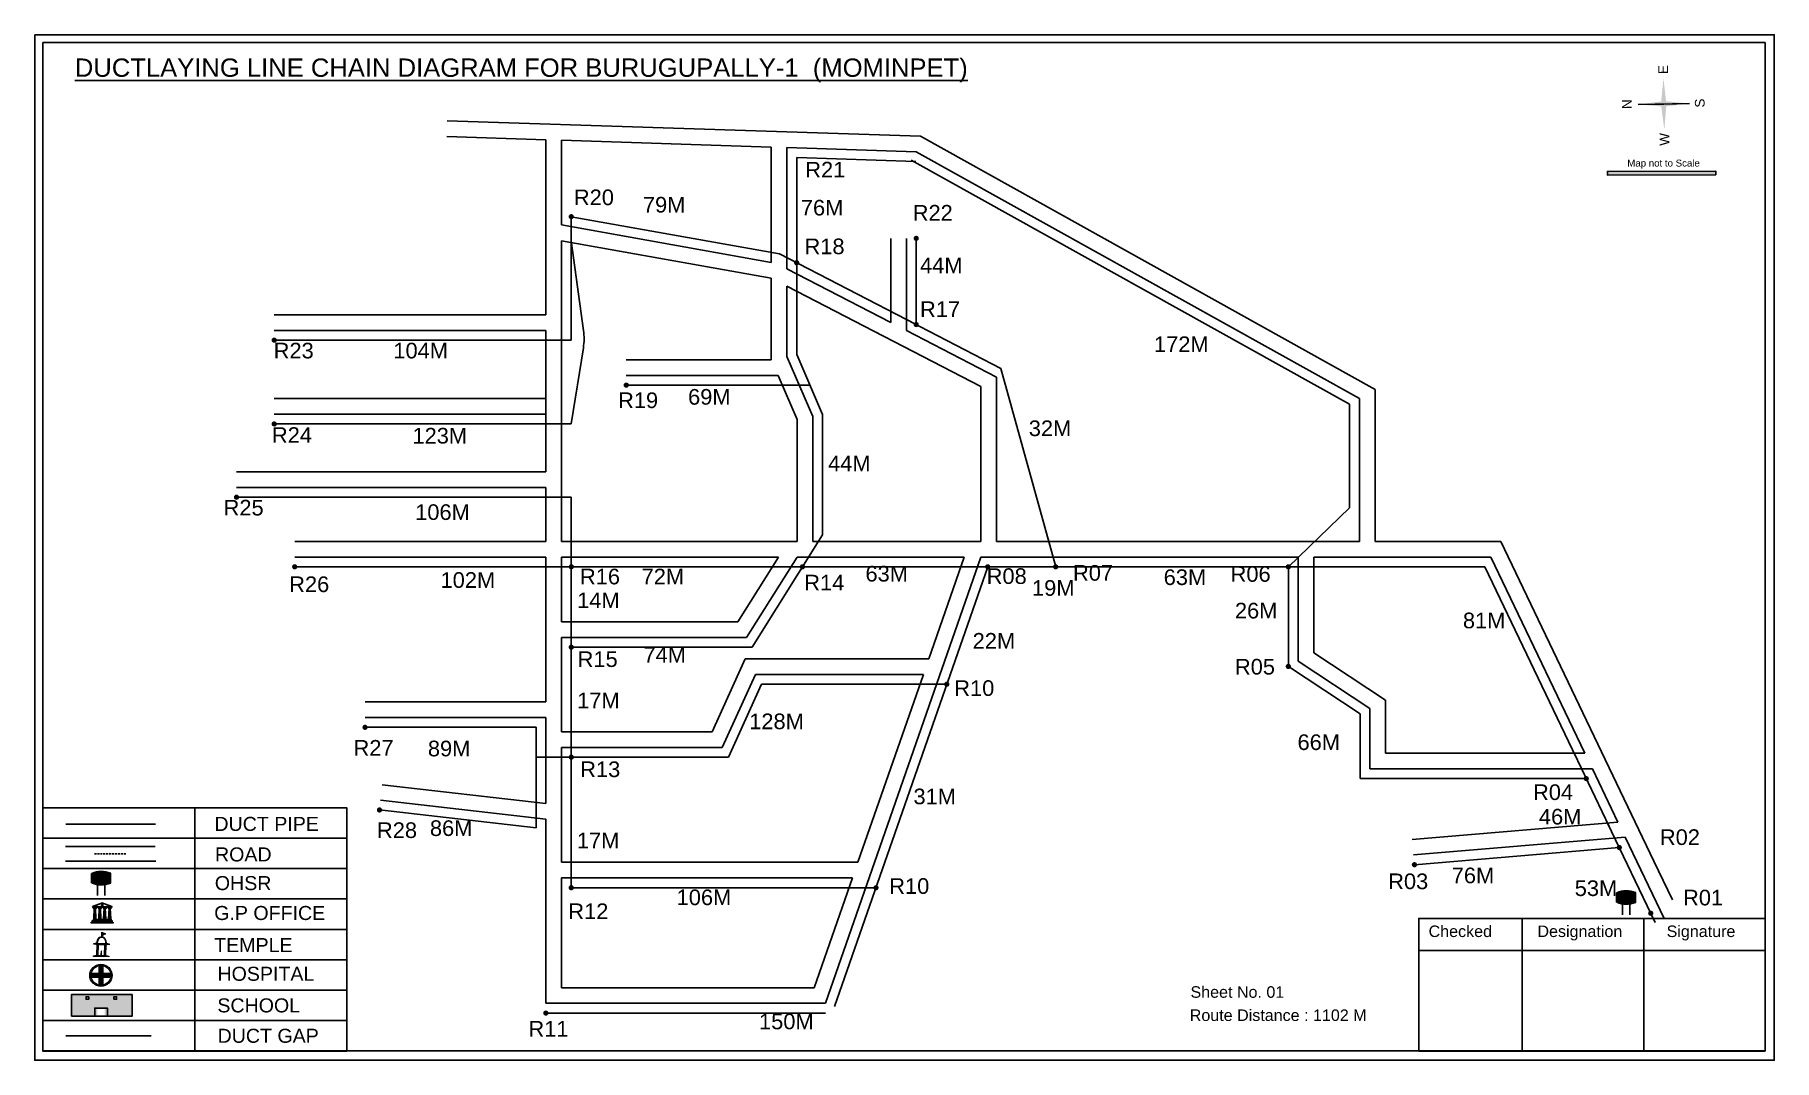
# Model space of a CAD drawing. Header units: inches. Extents: x 13 to 2552, y -2100 to 535.
# Drawn here: x 1662 to 2552, y -2100 to -1576 of the extents above; entities that cross this region are included whole.
import ezdxf

# ---------------------------------------------------------------- set-up
doc = ezdxf.new("R2010")
doc.units = ezdxf.units.IN
doc.header["$MEASUREMENT"] = 0
doc.linetypes.add('DASHEDX2', pattern=[1.5, 1, -0.5])
for name, color, linetype in [('LANDMARK', 7, 'Continuous'), ('OHT', 7, 'Continuous'), ('pipe line', 5, 'Continuous')]:
    doc.layers.add(name, color=color, linetype=linetype)
doc.styles.get("Standard").update_dxf_attribs({"font": 'arial.ttf'})

msp = doc.modelspace()

# ---------------------------------------------------------------- texts
at = {"color": 242, "true_color": 0xcd2027}
msp.add_text('%%UDUCTLAYING LINE CHAIN DIAGRAM FOR BURUGUPALLY-1  (MOMINPET)', height=9.375, dxfattribs=at).set_placement((1682.17, -1597.06))
for s, p in [('E', (2497.53, -1595.66)), ('N', (2478.95, -1613.51)), ('S', (2516.23, -1612.76)), ('W', (2498.18, -1632.25))]:
    msp.add_text(s, height=4.95, rotation=91.00631).set_placement(p)
for s, height, p in [('R21', 8, (2055.95, -1648.55)), ('Map not to Scale', 3.5424, (2476.62, -1642.95)), ('R20', 8, (1937.55, -1662.71)), ('79M', 8, (1972.88, -1666.49)), ('76M', 8, (2053.7, -1667.99)), ('R22', 8, (2110.95, -1670.6)), ('R18', 8, (2055.57, -1687.79)), ('44M', 8, (2114.69, -1697.51)), ('R17', 8, (2114.69, -1719.93)), ('R23', 8, (1783.92, -1741.09)), ('104M', 8, (1845.17, -1741.09)), ('172M', 8, (2234.41, -1737.86)), ('R19', 8, (1960.16, -1766.49)), ('69M', 8, (1995.98, -1764.76)), ('R24', 8, (1783.02, -1784.28)), ('123M', 8, (1854.94, -1784.64)), ('32M', 8, (2170.34, -1780.84)), ('44M', 8, (2067.64, -1798.81)), ('R25', 8, (1758.29, -1821.44)), ('106M', 8, (1856.32, -1823.73)), ('102M', 8, (1869.3, -1858.46)), ('R16', 8, (1940.66, -1856.67)), ('72M', 8, (1972.21, -1856.67)), ('63M', 8, (2086.76, -1855.22)), ('R08', 8, (2148.8, -1856.46)), ('R07', 8, (2192.98, -1854.8)), ('63M', 8, (2239.38, -1857.01)), ('R06', 8, (2273.62, -1855.35)), ('R26', 8, (1791.85, -1860.61)), ('R14', 8, (2055.46, -1859.77)), ('19M', 8, (2171.99, -1862.52)), ('14M', 8, (1939.22, -1868.84)), ('26M', 8, (2275.83, -1874.11)), ('81M', 8, (2392.5, -1879.13)), ('22M', 8, (2141.62, -1889.56)), ('R15', 8, (1939.47, -1898.93)), ('74M', 8, (1973.16, -1896.73)), ('R05', 8, (2275.83, -1902.8)), ('17M', 8, (1939.22, -1920.06)), ('R10', 8, (2132.2, -1913.74)), ('128M', 8, (2027.27, -1930.75)), ('R27', 8, (1824.79, -1944.3)), ('89M', 8, (1862.83, -1944.64)), ('66M', 8, (2307.86, -1941.41)), ('R13', 8, (1940.78, -1955.25)), ('31M', 8, (2111.33, -1969.16)), ('R04', 8, (2428.4, -1966.98)), ('DUCT PIPE', 7.178, (1753.59, -1982.79)), ('46M', 8, (2431.39, -1979.5)), ('R28', 8, (1836.78, -1986.41)), ('86M', 8, (1863.86, -1985.38)), ('17M', 8, (1939.08, -1991.69)), ('R02', 8, (2493.3, -1989.98)), ('ROAD ', 7.178, (1753.9, -1998.4)), ('76M', 8, (2386.78, -2009.56)), ('OHSR', 7.178, (1753.8, -2013.07)), ('R10', 8, (2098.93, -2014.98)), ('R03', 8, (2354.26, -2012.57)), ('53M', 8, (2449.73, -2016.09)), ('R12', 8, (1934.7, -2027.88)), ('106M', 8, (1990.13, -2020.75)), ('R01', 8, (2505.17, -2020.88)), ('G.P OFFICE', 7.178, (1753.48, -2028.36)), ('TEMPLE', 7.178, (1753.47, -2044.77)), ('Checked', 5.886, (2374.95, -2037.07)), ('Designation', 5.886, (2430.65, -2037.07)), ('Signature', 5.886, (2496.75, -2037.07)), ('HOSPITAL', 7.178, (1755.15, -2059.46)), ('Sheet No. 01', 5.886, (2253.09, -2068.13)), ('SCHOOL', 7.178, (1755.1, -2075.62)), ('Route Distance : 1102 M', 5.886, (2252.72, -2080)), ('R11', 8, (1914.3, -2087.99)), ('150M', 8, (2032.29, -2084.26)), ('DUCT GAP', 7.178, (1755.2, -2091.17))]:
    msp.add_text(s, height=height).set_placement(p)

# ---------------------------------------------------------------- blocks, each defined once
blk = doc.blocks.new('OHT')
at = {"linetype": 'Continuous', "lineweight": 0, "true_color": 0x0ffffc}
blk.add_hatch(color=4, dxfattribs=at).paths.add_polyline_path([(0.012, 1), (0, 1, 0.101323), (-0.4, 0.916), (-0.4, 0.525, 0.194075), (0.399, 0.521), (0.399, 0.921, 0.097877)])
at = {"color": 4, "linetype": 'Continuous', "lineweight": 0, "true_color": 0x0ffffc, "flags": 128}
for points in [[(-0.4, 0.525), (-0.4, 0.916)], [(0.399, 0.521), (0.399, 0.921)]]:
    blk.add_lwpolyline(points, dxfattribs=at)
at = {"color": 4, "linetype": 'Continuous', "lineweight": 0, "true_color": 0x0ffffc, "const_width": 0.075, "flags": 128}
for points in [[(-0.15, 0), (-0.15, 0.475)], [(0.15, 0), (0.15, 0.473)]]:
    blk.add_lwpolyline(points, dxfattribs=at)
at = {"color": 4, "linetype": 'Continuous', "lineweight": 0, "true_color": 0x0ffffc}
for centre, radius, start, end in [((0.006, -0.019), 1.019, 67.31091, 113.47108), ((0.004, 1.513), 1.068, 247.76824, 291.70073)]:
    blk.add_arc(centre, radius, start, end, dxfattribs=at)
blk = doc.blocks.new('Government_Office')
at = {"linetype": 'Continuous', "lineweight": 0, "true_color": 0xff0000}
h = blk.add_hatch(color=1, dxfattribs=at)
h.paths.add_polyline_path([(0.44, 0.72), (0.45, 0.75), (0, 0.93), (-0.45, 0.75), (-0.44, 0.72)])
h.paths.add_polyline_path([(0.355, 0.75), (-0.355, 0.75), (0, 0.9)], flags=16)
h.paths.add_polyline_path([(0, 0.778, -1), (0, 0.872, -1)], flags=0)
h = blk.add_hatch(color=1, dxfattribs=at)
edge = h.paths.add_edge_path()
edge.add_arc((0, 0.825), 0.0467, 90, 270)
edge.add_arc((0, 0.825), 0.0467, 270, 450)
for points in [[(-0.5, 0.05), (0.5, 0.05), (0.5, 0), (-0.5, 0)], [(-0.45, 0.075), (-0.45, 0.12), (0.45, 0.12), (0.45, 0.075)], [(-0.4, 0.14), (-0.4, 0.18), (0.4, 0.18), (0.4, 0.14)]]:
    blk.add_hatch(color=1, dxfattribs=at).paths.add_polyline_path(points)
h = blk.add_hatch(color=1, dxfattribs=at)
edge = h.paths.add_edge_path()
edge.add_line((-0.27, 0.195), (-0.295, 0.675))
edge.add_line((-0.295, 0.675), (-0.29, 0.675))
edge.add_arc((-0.278, 0.688), 0.0176, 225.30401, 441.56588)
edge.add_line((-0.275, 0.705), (-0.395, 0.705))
edge.add_arc((-0.392, 0.688), 0.0176, 98.43412, 314.69599)
edge.add_line((-0.38, 0.675), (-0.375, 0.675))
edge.add_line((-0.375, 0.675), (-0.4, 0.195))
edge.add_line((-0.4, 0.195), (-0.27, 0.195))
h = blk.add_hatch(color=1, dxfattribs=at)
edge = h.paths.add_edge_path()
edge.add_line((-0.047, 0.195), (-0.072, 0.675))
edge.add_line((-0.072, 0.675), (-0.067, 0.675))
edge.add_arc((-0.054, 0.688), 0.0176, 225.30401, 441.56588)
edge.add_line((-0.052, 0.705), (-0.172, 0.705))
edge.add_arc((-0.169, 0.688), 0.0176, 98.43412, 314.69599)
edge.add_line((-0.157, 0.675), (-0.152, 0.675))
edge.add_line((-0.152, 0.675), (-0.177, 0.195))
edge.add_line((-0.177, 0.195), (-0.047, 0.195))
h = blk.add_hatch(color=1, dxfattribs=at)
edge = h.paths.add_edge_path()
edge.add_line((0.177, 0.195), (0.152, 0.675))
edge.add_line((0.152, 0.675), (0.157, 0.675))
edge.add_arc((0.169, 0.688), 0.0176, 225.30401, 441.56588)
edge.add_line((0.172, 0.705), (0.052, 0.705))
edge.add_arc((0.054, 0.688), 0.0176, 98.43412, 314.69599)
edge.add_line((0.067, 0.675), (0.072, 0.675))
edge.add_line((0.072, 0.675), (0.047, 0.195))
edge.add_line((0.047, 0.195), (0.177, 0.195))
h = blk.add_hatch(color=1, dxfattribs=at)
edge = h.paths.add_edge_path()
edge.add_line((0.4, 0.195), (0.375, 0.675))
edge.add_line((0.375, 0.675), (0.38, 0.675))
edge.add_arc((0.392, 0.688), 0.0176, 225.30401, 441.56588)
edge.add_line((0.395, 0.705), (0.275, 0.705))
edge.add_arc((0.278, 0.688), 0.0176, 98.43412, 314.69599)
edge.add_line((0.29, 0.675), (0.295, 0.675))
edge.add_line((0.295, 0.675), (0.27, 0.195))
edge.add_line((0.27, 0.195), (0.4, 0.195))
at = {"color": 1, "linetype": 'Continuous', "lineweight": 0, "true_color": 0xff0000, "flags": 128}
for points in [[(-0.45, 0.75), (-0.44, 0.72), (0.44, 0.72), (0.45, 0.75), (0, 0.93)], [(-0.355, 0.75), (0.355, 0.75), (0, 0.9)], [(-0.5, 0.05), (0.5, 0.05), (0.5, 0), (-0.5, 0)], [(-0.45, 0.075), (-0.45, 0.12), (0.45, 0.12), (0.45, 0.075)], [(-0.4, 0.14), (-0.4, 0.18), (0.4, 0.18), (0.4, 0.14)]]:
    blk.add_lwpolyline(points, close=True, dxfattribs=at)
for points in [[(0, 0.872, 1), (0, 0.778, 1)], [(-0.27, 0.195), (-0.295, 0.675), (-0.29, 0.675, 1.379694), (-0.275, 0.705), (-0.395, 0.705, 1.379694), (-0.38, 0.675), (-0.375, 0.675), (-0.4, 0.195)], [(-0.047, 0.195), (-0.072, 0.675), (-0.067, 0.675, 1.379694), (-0.052, 0.705), (-0.172, 0.705, 1.379694), (-0.157, 0.675), (-0.152, 0.675), (-0.177, 0.195)], [(0.177, 0.195), (0.152, 0.675), (0.157, 0.675, 1.379694), (0.172, 0.705), (0.052, 0.705, 1.379694), (0.067, 0.675), (0.072, 0.675), (0.047, 0.195)], [(0.4, 0.195), (0.375, 0.675), (0.38, 0.675, 1.379694), (0.395, 0.705), (0.275, 0.705, 1.379694), (0.29, 0.675), (0.295, 0.675), (0.27, 0.195)]]:
    blk.add_lwpolyline(points, format="xyb", close=True, dxfattribs=at)
blk = doc.blocks.new('Temple')
at = {"linetype": 'Continuous', "lineweight": 0, "true_color": 0xff0000}
h = blk.add_hatch(color=1, dxfattribs=at)
edge = h.paths.add_edge_path()
edge.add_line((0.175, 0.49), (0.225, 0.49))
edge.add_line((0.225, 0.49), (0.225, 0.497))
edge.add_line((0.225, 0.497), (0.307, 0.497))
edge.add_line((0.307, 0.497), (0.307, 0.533))
edge.add_line((0.307, 0.533), (0.257, 0.533))
edge.add_line((0.257, 0.533), (0.257, 0.54))
edge.add_line((0.257, 0.54), (0.2, 0.54))
edge.add_spline(control_points=[(0.2, 0.54), (0.2, 0.589), (0.19, 0.638), (0.142, 0.743), (0.092, 0.79), (0.027, 0.805), (0.02, 0.806), (0.012, 0.806)], knot_values=[4.712389, 4.712389, 4.712389, 4.712389, 5.278166, 5.278166, 6.117402, 6.117402, 6.223801, 6.223801, 6.223801, 6.223801], degree=3, periodic=0)
edge.add_line((0.012, 0.806), (0.012, 0.79))
edge.add_line((0.012, 0.79), (-0.012, 0.79))
edge.add_line((-0.012, 0.79), (-0.012, 0.806))
edge.add_spline(control_points=[(-0.012, 0.806), (-0.055, 0.802), (-0.096, 0.781), (-0.171, 0.699), (-0.197, 0.628), (-0.2, 0.55), (-0.2, 0.545), (-0.2, 0.54)], knot_values=[6.343965, 6.343965, 6.343965, 6.343965, 6.956638, 6.956638, 7.795874, 7.795874, 7.853982, 7.853982, 7.853982, 7.853982], degree=3, periodic=0)
edge.add_line((-0.2, 0.54), (-0.257, 0.54))
edge.add_line((-0.257, 0.54), (-0.257, 0.533))
edge.add_line((-0.257, 0.533), (-0.307, 0.533))
edge.add_line((-0.307, 0.533), (-0.307, 0.497))
edge.add_line((-0.307, 0.497), (-0.225, 0.497))
edge.add_line((-0.225, 0.497), (-0.225, 0.49))
edge.add_line((-0.225, 0.49), (-0.175, 0.49))
edge.add_line((-0.175, 0.49), (-0.175, 0.07))
edge.add_arc((-0.205, 0.07), 0.03, -90, 0, ccw=False)
edge.add_line((-0.205, 0.04), (-0.257, 0.04))
edge.add_line((-0.257, 0.04), (-0.257, 0.033))
edge.add_line((-0.257, 0.033), (-0.307, 0.033))
edge.add_line((-0.307, 0.033), (-0.307, 0))
edge.add_line((-0.307, 0), (0.307, 0))
edge.add_line((0.307, 0), (0.307, 0.033))
edge.add_line((0.307, 0.033), (0.257, 0.033))
edge.add_line((0.257, 0.033), (0.257, 0.04))
edge.add_line((0.257, 0.04), (0.205, 0.04))
edge.add_arc((0.205, 0.07), 0.03, 180, 270, ccw=False)
edge.add_line((0.175, 0.07), (0.175, 0.49))
h.paths.add_polyline_path([(0.125, 0.07, -0.414214), (0.095, 0.04), (0.05, 0.04), (0.05, 0.033), (-0.05, 0.033), (-0.05, 0.04), (-0.095, 0.04, -0.414214), (-0.125, 0.07), (-0.125, 0.497), (0.125, 0.497)], flags=16)
edge = h.paths.add_edge_path(flags=16)
edge.add_ellipse((0, 0.54), major_axis=(0, 0.242), ratio=0.722808, start_angle=270, end_angle=450, ccw=False)
edge.add_line((0.175, 0.54), (-0.175, 0.54))
h.paths.add_polyline_path([(0.012, 0.23), (0.012, 0.07), (-0.012, 0.07), (-0.012, 0.23)], flags=0)
h = blk.add_hatch(color=1, dxfattribs=at)
edge = h.paths.add_edge_path()
edge.add_line((0.012, 0.857), (0, 0.85))
edge.add_line((0, 0.85), (-0.003, 0.925))
edge.add_line((-0.003, 0.925), (-0.012, 0.925))
edge.add_line((-0.012, 0.925), (-0.012, 0.806))
edge.add_spline(control_points=[(-0.012, 0.806), (-0.004, 0.807), (0.004, 0.807), (0.012, 0.806)], knot_values=[6.223801, 6.223801, 6.223801, 6.223801, 6.343965, 6.343965, 6.343965, 6.343965], degree=3, periodic=0)
edge.add_line((0.012, 0.806), (0.012, 0.857))
h = blk.add_hatch(color=1, dxfattribs=at)
edge = h.paths.add_edge_path()
edge.add_line((0.012, 0.79), (0.012, 0.806))
edge.add_spline(control_points=[(0.012, 0.806), (0.004, 0.807), (-0.004, 0.807), (-0.012, 0.806)], knot_values=[6.223801, 6.223801, 6.223801, 6.223801, 6.343965, 6.343965, 6.343965, 6.343965], degree=3, periodic=0)
edge.add_line((-0.012, 0.806), (-0.012, 0.79))
edge.add_line((-0.012, 0.79), (0.012, 0.79))
at = {"linetype": 'Continuous', "lineweight": 0, "true_color": 0xe66000}
blk.add_hatch(color=32, dxfattribs=at).paths.add_polyline_path([(-0.006, 1), (0.147, 0.931), (0, 0.85)])
at = {"color": 1, "linetype": 'Continuous', "lineweight": 0, "true_color": 0xff0000, "flags": 128}
for points in [[(0.012, 0.925), (-0.012, 0.925), (-0.012, 0.79), (0.012, 0.79)], [(0.012, 0.23), (-0.012, 0.23), (-0.012, 0.07), (0.012, 0.07)]]:
    blk.add_lwpolyline(points, close=True, dxfattribs=at)
at = {"color": 32, "linetype": 'Continuous', "lineweight": 0, "true_color": 0xe66000, "flags": 128}
blk.add_lwpolyline([(-0.006, 1), (0.147, 0.931), (0, 0.85), (-0.006, 1)], dxfattribs=at)
at = {"color": 1, "linetype": 'Continuous', "lineweight": 0, "true_color": 0xff0000, "flags": 128}
blk.add_lwpolyline([(0.2, 0.54), (0.257, 0.54), (0.257, 0.533), (0.307, 0.533), (0.307, 0.497), (0.225, 0.497), (0.225, 0.49), (0.175, 0.49), (0.175, 0.07, 0.414214), (0.205, 0.04), (0.257, 0.04), (0.257, 0.033), (0.307, 0.033), (0.307, 0), (-0.307, 0), (-0.307, 0.033), (-0.257, 0.033), (-0.257, 0.04), (-0.205, 0.04, 0.414214), (-0.175, 0.07), (-0.175, 0.49), (-0.225, 0.49), (-0.225, 0.497), (-0.307, 0.497), (-0.307, 0.533), (-0.257, 0.533), (-0.257, 0.54), (-0.2, 0.54)], format="xyb", dxfattribs=at)
blk.add_lwpolyline([(-0.175, 0.54), (0.175, 0.54)], dxfattribs=at)
blk.add_lwpolyline([(0.125, 0.497), (0.125, 0.07, -0.414214), (0.095, 0.04), (0.05, 0.04), (0.05, 0.033), (-0.05, 0.033), (-0.05, 0.04), (-0.095, 0.04, -0.414214), (-0.125, 0.07), (-0.125, 0.497)], format="xyb", close=True, dxfattribs=at)
at = {"color": 1, "linetype": 'Continuous', "lineweight": 0, "true_color": 0xff0000}
blk.add_ellipse((0, 0.54), major_axis=(0, 0.242), ratio=0.722808, start_param=4.712389, end_param=7.853982, dxfattribs=at)
blk.add_open_spline([(0.2, 0.54), (0.2, 0.589), (0.19, 0.638), (0.142, 0.743), (0.092, 0.79), (-0.023, 0.816), (-0.085, 0.794), (-0.171, 0.699), (-0.197, 0.628), (-0.2, 0.55), (-0.2, 0.545), (-0.2, 0.54)], degree=3, knots=[4.712389, 4.712389, 4.712389, 4.712389, 5.278166, 5.278166, 6.117402, 6.117402, 6.956638, 6.956638, 7.795874, 7.795874, 7.853982, 7.853982, 7.853982, 7.853982], dxfattribs=at)
blk = doc.blocks.new('*U12')
at = {"color": 0, "linetype": 'DASHEDX2', "transparency": 16777216}
blk.add_line((-8.22, 0), (8.01, 0), dxfattribs=at)
blk = doc.blocks.new('Hospital')
at = {"linetype": 'Continuous', "lineweight": 0, "true_color": 0x000000}
h = blk.add_hatch(color=18, dxfattribs=at)
h.paths.add_polyline_path([(-0.5, 0, 1), (0.5, 0, 1)])
h.paths.add_polyline_path([(0.446, 0, -1), (-0.446, 0, -1)], flags=16)
at = {"linetype": 'Continuous', "true_color": 0xff0000}
blk.add_hatch(color=1, dxfattribs=at).paths.add_polyline_path([(-0.394, 0.08), (-0.08, 0.08), (-0.08, 0.394), (0.08, 0.394), (0.08, 0.08), (0.394, 0.08), (0.394, -0.08), (0.08, -0.08), (0.08, -0.394), (-0.08, -0.394), (-0.08, -0.08), (-0.394, -0.08)])
at = {"color": 1, "linetype": 'Continuous', "true_color": 0xff0000, "flags": 128}
blk.add_lwpolyline([(-0.394, 0.08), (-0.08, 0.08), (-0.08, 0.394), (0.08, 0.394), (0.08, 0.08), (0.394, 0.08), (0.394, -0.08), (0.08, -0.08), (0.08, -0.394), (-0.08, -0.394), (-0.08, -0.08), (-0.394, -0.08)], close=True, dxfattribs=at)
at = {"color": 18, "linetype": 'Continuous', "lineweight": 0, "true_color": 0x000000}
for radius in [0.5, 0.446]:
    blk.add_circle((0, 0), radius, dxfattribs=at)

# ---------------------------------------------------------------- hatches: boundary and pattern name
at = {"true_color": 0x0093dd}
h = msp.add_hatch(color=142, dxfattribs=at)
h.dxf.hatch_style = 1
h.paths.add_polyline_path([(2466.44, -1645.45), (2466.44, -1647.3), (2521.95, -1647.17), (2521.95, -1645.33)])
at = {"ltscale": 0.5}
h = msp.add_hatch(color=5, dxfattribs=at)
h.dxf.hatch_style = 1
h.paths.add_polyline_path([(1937.56, -1668.6, 1), (1934.87, -1668.6, 1)])
h = msp.add_hatch(color=5, dxfattribs=at)
h.dxf.hatch_style = 1
h.paths.add_polyline_path([(2114.08, -1679.7, 1), (2111.39, -1679.7, 1)])
h = msp.add_hatch(color=5, dxfattribs=at)
h.dxf.hatch_style = 1
h.paths.add_polyline_path([(2052.91, -1692.17, 1), (2050.22, -1692.17, 1)])
h = msp.add_hatch(color=5, dxfattribs=at)
h.dxf.hatch_style = 1
h.paths.add_polyline_path([(2114.08, -1723.78, 1), (2111.39, -1723.78, 1)])
h = msp.add_hatch(color=5, dxfattribs=at)
h.dxf.hatch_style = 1
h.paths.add_polyline_path([(1785.54, -1731.78, 1), (1782.85, -1731.78, 1)])
h = msp.add_hatch(color=5, dxfattribs=at)
h.dxf.hatch_style = 1
h.paths.add_polyline_path([(1965.7, -1754.77, 1), (1963, -1754.77, 1)])
h = msp.add_hatch(color=5, dxfattribs=at)
h.dxf.hatch_style = 1
h.paths.add_polyline_path([(1785.54, -1774.62, 1), (1782.85, -1774.62, 1)])
h = msp.add_hatch(color=5, dxfattribs=at)
h.dxf.hatch_style = 1
h.paths.add_polyline_path([(1766.24, -1812.11, 1), (1763.55, -1812.11, 1)])
h = msp.add_hatch(color=5, dxfattribs=at)
h.dxf.hatch_style = 1
h.paths.add_polyline_path([(1796.02, -1847.69, 1), (1793.33, -1847.69, 1)])
h = msp.add_hatch(color=5, dxfattribs=at)
h.dxf.hatch_style = 1
h.paths.add_polyline_path([(1937.56, -1847.69, 1), (1934.87, -1847.69, 1)])
h = msp.add_hatch(color=5, dxfattribs=at)
h.dxf.hatch_style = 1
h.paths.add_polyline_path([(2055.87, -1847.69, 1), (2053.18, -1847.69, 1)])
h = msp.add_hatch(color=5, dxfattribs=at)
h.dxf.hatch_style = 1
h.paths.add_polyline_path([(2150.67, -1847.69, 1), (2147.98, -1847.69, 1)])
h = msp.add_hatch(color=5, dxfattribs=at)
h.dxf.hatch_style = 1
h.paths.add_polyline_path([(2185.47, -1847.69, 1), (2182.77, -1847.69, 1)])
h = msp.add_hatch(color=5, dxfattribs=at)
h.dxf.hatch_style = 1
h.paths.add_polyline_path([(2304.51, -1847.69, 1), (2301.82, -1847.69, 1)])
h = msp.add_hatch(color=5, dxfattribs=at)
h.dxf.hatch_style = 1
h.paths.add_polyline_path([(1937.56, -1888.81, 1), (1934.87, -1888.81, 1)])
h = msp.add_hatch(color=5, dxfattribs=at)
h.dxf.hatch_style = 1
h.paths.add_polyline_path([(2304.51, -1898.64, 1), (2301.82, -1898.64, 1)])
h = msp.add_hatch(color=5, dxfattribs=at)
h.dxf.hatch_style = 1
h.paths.add_polyline_path([(2129.75, -1907.76, 1), (2127.06, -1907.76, 1)])
h = msp.add_hatch(color=5, dxfattribs=at)
h.dxf.hatch_style = 1
h.paths.add_polyline_path([(1832.02, -1929.8, 1), (1829.33, -1929.8, 1)])
h = msp.add_hatch(color=5, dxfattribs=at)
h.dxf.hatch_style = 1
h.paths.add_polyline_path([(1937.56, -1945.08, 1), (1934.87, -1945.08, 1)])
h = msp.add_hatch(color=5, dxfattribs=at)
h.dxf.hatch_style = 1
h.paths.add_polyline_path([(2456.98, -1956.04, 1), (2454.29, -1956.04, 1)])
h = msp.add_hatch(color=5, dxfattribs=at)
h.dxf.hatch_style = 1
h.paths.add_polyline_path([(1839.4, -1972.08, 1), (1836.7, -1972.08, 1)])
h = msp.add_hatch(color=5, dxfattribs=at)
h.dxf.hatch_style = 1
h.paths.add_polyline_path([(2473.89, -1991.31, 1), (2471.19, -1991.31, 1)])
h = msp.add_hatch(color=5, dxfattribs=at)
h.dxf.hatch_style = 1
h.paths.add_polyline_path([(2369.04, -2000.07, 1), (2366.34, -2000.07, 1)])
h = msp.add_hatch(color=5, dxfattribs=at)
h.dxf.hatch_style = 1
h.paths.add_polyline_path([(1937.56, -2011.85, 1), (1934.87, -2011.85, 1)])
h = msp.add_hatch(color=5, dxfattribs=at)
h.dxf.hatch_style = 1
h.paths.add_polyline_path([(2093.51, -2011.85, 1), (2090.81, -2011.85, 1)])
h = msp.add_hatch(color=5, dxfattribs=at)
h.dxf.hatch_style = 1
h.paths.add_polyline_path([(2489.98, -2024.9, 1), (2487.29, -2024.9, 1)])
at = {"true_color": 0xc8c92d}
h = msp.add_hatch(color=52, dxfattribs=at)
h.dxf.hatch_style = 1
h.paths.add_polyline_path([(1686.63, -2066.38), (1680.47, -2066.38), (1680.47, -2077.47), (1686.63, -2077.47)])
h.paths.add_polyline_path([(1711.48, -2066.38), (1705.32, -2066.38), (1705.32, -2077.47), (1711.48, -2077.47)])
at = {"true_color": 0x293189}
h = msp.add_hatch(color=177, dxfattribs=at)
h.dxf.hatch_style = 1
h.paths.add_polyline_path([(1705.32, -2066.38), (1686.63, -2066.38), (1686.63, -2077.47), (1693.64, -2077.47), (1693.64, -2073.84), (1697.5, -2073.84), (1697.5, -2077.47), (1705.32, -2077.47)])
h.paths.add_polyline_path([(1689.3, -2068.86), (1687.93, -2068.86), (1687.93, -2067.59), (1689.3, -2067.59)], flags=16)
h.paths.add_polyline_path([(1702.18, -2068.86), (1702.18, -2067.59), (1703.55, -2067.59), (1703.55, -2068.86)], flags=16)
at = {"ltscale": 0.5}
h = msp.add_hatch(color=5, dxfattribs=at)
h.dxf.hatch_style = 1
h.paths.add_polyline_path([(1924.56, -2075.97, 1), (1921.87, -2075.97, 1)])

# ---------------------------------------------------------------- linework, layer by layer
for p, q in [((2508.51, -1610.75), (2482.21, -1611.21)), ((2482.21, -1611.21), (2508.51, -1610.75)), ((2508.51, -1610.75), (2482.21, -1611.21)), ((2495.38, -1610.98), (2508.51, -1610.75)), ((1872.77, -1619.66), (2114.85, -1627.44)), ((1872.51, -1627.65), (1923.21, -1629.28)), ((2114.85, -1627.44), (2347.54, -1756.94)), ((1923.21, -1629.28), (1923.21, -1718.78)), ((1931.21, -1629.54), (1931.21, -1672.78)), ((1931.21, -1629.54), (2038.56, -1632.99)), ((2038.56, -1632.99), (2038.56, -1691.96)), ((2046.56, -1695.22), (2046.56, -1633.25)), ((2046.56, -1633.25), (2112.65, -1635.37)), ((2112.65, -1635.37), (2339.54, -1761.64)), ((2046.4, -1638.25), (2046.56, -1638.25)), ((2038.56, -1691.96), (1931.21, -1672.78)), ((2038.56, -1700.09), (1931.21, -1680.91)), ((1931.21, -1680.91), (1931.21, -1834.69)), ((2099.73, -1722.69), (2099.73, -1679.7)), ((2107.73, -1726.83), (2107.73, -1679.7)), ((2038.56, -1700.09), (2038.56, -1741.77)), ((2099.73, -1722.69), (2046.56, -1695.22)), ((2145.77, -1755.49), (2046.56, -1704.22)), ((2046.56, -1704.22), (2046.56, -1740.12)), ((1923.21, -1718.78), (1784.19, -1718.78)), ((1923.21, -1726.78), (1784.19, -1726.78)), ((1923.21, -1726.78), (1923.21, -1799.11)), ((2153.77, -1750.62), (2107.73, -1726.83)), ((2038.56, -1741.77), (1964.35, -1741.77)), ((2059.76, -1770.78), (2046.56, -1740.12)), ((2042.01, -1749.77), (1964.35, -1749.77)), ((2051.76, -1772.43), (2042.01, -1749.77)), ((2153.77, -1834.69), (2153.77, -1750.62)), ((1923.21, -1761.62), (1784.19, -1761.62)), ((2145.77, -1834.69), (2145.77, -1755.49)), ((2339.54, -1761.64), (2339.54, -1834.69)), ((2347.54, -1756.94), (2347.54, -1834.69)), ((1923.21, -1769.62), (1784.19, -1769.62)), ((2059.76, -1834.69), (2059.76, -1770.78)), ((2051.76, -1834.69), (2051.76, -1772.43)), ((1923.21, -1799.11), (1764.89, -1799.11)), ((1923.21, -1807.11), (1764.89, -1807.11)), ((1923.21, -1807.11), (1923.21, -1834.69)), ((1794.67, -1834.69), (1923.21, -1834.69)), ((1931.21, -1834.69), (2051.76, -1834.69)), ((2059.76, -1834.69), (2145.77, -1834.69)), ((2153.77, -1834.69), (2339.54, -1834.69)), ((2347.54, -1834.69), (2411.89, -1834.69)), ((2411.89, -1834.69), (2490.25, -1998.18)), ((1794.67, -1842.69), (1923.21, -1842.69)), ((1923.21, -1842.69), (1794.67, -1842.69)), ((1923.21, -1842.69), (1923.21, -1916.8)), ((1931.21, -1842.69), (2042.31, -1842.69)), ((1931.21, -1842.69), (1931.21, -1875.81)), ((2042.31, -1842.69), (1931.21, -1842.69)), ((2021.52, -1875.81), (2042.31, -1842.69)), ((2025.94, -1883.81), (2051.76, -1842.69)), ((2051.76, -1842.69), (2137.3, -1842.69)), ((2137.3, -1842.69), (2051.76, -1842.69)), ((2066.28, -2070.97), (2145.77, -1842.69)), ((2119.17, -1894.76), (2137.3, -1842.69)), ((2145.77, -1842.69), (2308.17, -1842.69)), ((2308.17, -1842.69), (2145.77, -1842.69)), ((2308.17, -1842.69), (2308.17, -1895.94)), ((2339.54, -1842.69), (2316.17, -1842.69)), ((2316.17, -1842.69), (2316.17, -1891.64)), ((2316.17, -1842.69), (2339.54, -1842.69)), ((2339.54, -1842.69), (2406.85, -1842.69)), ((2406.85, -1842.69), (2454.95, -1943.04)), ((1931.21, -1875.81), (2021.52, -1875.81)), ((1931.21, -1883.81), (2025.94, -1883.81)), ((1931.21, -1883.81), (1931.21, -1932.08)), ((2008.25, -1932.08), (2025.27, -1894.76)), ((2025.27, -1894.76), (2119.17, -1894.76)), ((2308.17, -1895.94), (2344.94, -1920.21)), ((2316.17, -1891.64), (2352.94, -1915.91)), ((2013.39, -1940.08), (2030.41, -1902.76)), ((2030.41, -1902.76), (2116.38, -1902.76)), ((2082.92, -1998.85), (2116.38, -1902.76)), ((1923.21, -1916.8), (1830.67, -1916.8)), ((2344.94, -1920.21), (2344.94, -1951.04)), ((2352.94, -1915.91), (2352.94, -1943.04)), ((1923.21, -1924.8), (1830.67, -1924.8)), ((1923.21, -1924.8), (1923.21, -1968.73)), ((1931.21, -1932.08), (2008.25, -1932.08)), ((1931.21, -1940.08), (2013.39, -1940.08)), ((1931.21, -1940.08), (1931.21, -1998.85)), ((2352.94, -1943.04), (2454.95, -1943.04)), ((2344.94, -1951.04), (2458.78, -1951.04)), ((2458.78, -1951.04), (2471.86, -1978.32)), ((1923.21, -1976.78), (1838.62, -1967.12)), ((1923.21, -1968.73), (1839.52, -1959.17)), ((1665.79, -1970.95), (1665.79, -2094.16)), ((1743.55, -1970.95), (1743.55, -2095.37)), ((1923.21, -1976.78), (1923.21, -2070.97)), ((2471.86, -1978.32), (2366.61, -1987.11)), ((1821.32, -1986.5), (1665.79, -1986.5)), ((1677.44, -1990.8), (1723.33, -1990.8)), ((2475.56, -1986.04), (2367.28, -1995.08)), ((2475.56, -1986.04), (2495.44, -2027.52)), ((1821.32, -2002.05), (1665.79, -2002.05)), ((1677.44, -1998.32), (1723.56, -1998.32)), ((1931.21, -1998.85), (2082.92, -1998.85)), ((2091.39, -1998.85), (2091.39, -1998.85)), ((2490.25, -1998.18), (2499.74, -2017.99)), ((1931.21, -2006.85), (2080.14, -2006.85)), ((1931.21, -2006.85), (1931.21, -2062.97)), ((2060.59, -2062.97), (2080.14, -2006.85)), ((1821.32, -2017.61), (1665.79, -2017.61)), ((1821.32, -2033.16), (1665.79, -2033.16)), ((1821.32, -2048.71), (1665.79, -2048.71)), ((1665.79, -2064.27), (1821.32, -2064.27)), ((1931.21, -2062.97), (2060.59, -2062.97)), ((1923.21, -2070.97), (2066.28, -2070.97)), ((1665.79, -2079.82), (1821.32, -2079.82)), ((1665.78, -2094.4), (1665.78, -2095.36)), ((1665.79, -2094.16), (1665.79, -2095.37)), ((1821.32, -2095.37), (1665.79, -2095.37))]:
    msp.add_line(p, q)
at = {"color": 1}
msp.add_line((2482.21, -1611.21), (2495.37, -1610.98), dxfattribs=at)
at = {"color": 242, "true_color": 0xcd2027}
for p, q in [((2422.84, -2027.52), (2422.84, -2095.42)), ((2485.05, -2027.52), (2485.05, -2095.42)), ((2369.88, -2043.97), (2547.1, -2043.97))]:
    msp.add_line(p, q, dxfattribs=at)
for points in [[(1661.67, -1575.57), (1661.67, -2100.07), (2551.81, -2100.07), (2551.81, -1575.57)], [(1665.78, -1579.59), (1665.78, -2095.36), (2547.1, -2095.36), (2547.1, -1579.59)], [(1711.55, -2066.38), (1711.55, -2077.47), (1680.47, -2077.47), (1680.47, -2066.38)], [(1689.3, -2067.59), (1689.3, -2068.86), (1687.93, -2068.86), (1687.93, -2067.59)], [(1702.18, -2068.86), (1702.18, -2067.59), (1703.55, -2067.59), (1703.55, -2068.86)]]:
    msp.add_lwpolyline(points, close=True)
at = {"color": 142, "true_color": 0x0093dd}
msp.add_lwpolyline([(2521.95, -1647.17), (2466.44, -1647.3), (2466.44, -1645.45), (2521.95, -1645.33), (2521.95, -1647.17)], dxfattribs=at)
for points in [[(1821.32, -2095.37), (1821.32, -1970.95), (1665.79, -1970.95)], [(1692.31, -2077.47), (1692.31, -2073.37), (1698.83, -2073.37), (1698.83, -2077.47)]]:
    msp.add_lwpolyline(points)
at = {"color": 242, "true_color": 0xcd2027}
msp.add_lwpolyline([(2547.1, -2095.42), (2369.88, -2095.42), (2369.88, -2027.52), (2547.1, -2027.52)], close=True, dxfattribs=at)
for points in [[(2496.65, -1610.94), (2493.84, -1610.99), (2495.13, -1597.83)], [(2496.65, -1610.94), (2493.84, -1610.99), (2495.13, -1597.83)], [(2496.66, -1610.94), (2493.84, -1610.99), (2495.59, -1624.13)], [(2496.66, -1610.94), (2493.84, -1610.99), (2495.59, -1624.13)], [(2495.39, -1612.27), (2495.34, -1609.46), (2508.51, -1610.75)], [(2495.39, -1612.27), (2495.34, -1609.46), (2508.51, -1610.75)]]:
    msp.add_solid(points)
at = {"color": 1}
msp.add_solid([(2495.39, -1612.28), (2495.34, -1609.46), (2482.21, -1611.21)], dxfattribs=at)
msp.add_solid([(2495.39, -1612.28), (2495.34, -1609.46), (2482.21, -1611.21)], dxfattribs=at)
at = {"layer": 'OHT', "color": 5}
msp.add_line((1677.61, -1979.41), (1723.5, -1979.41), dxfattribs=at)
at = {"layer": 'OHT', "color": 1}
msp.add_line((1677.61, -2087.6), (1721.2, -2087.6), dxfattribs=at)
at = {"layer": 'pipe line'}
for p, q in [((2051.56, -1706.81), (2051.56, -1638.41)), ((2051.56, -1638.41), (2112.49, -1640.37)), ((2110.22, -1639.74), (2334.49, -1764.55)), ((1936.21, -1668.6), (1936.21, -1731.78)), ((2042.78, -1687.64), (1936.21, -1668.6)), ((1936.21, -1680.91), (1942.48, -1726.86)), ((2112.73, -1723.78), (2112.73, -1679.7)), ((2112.73, -1723.78), (2042.78, -1687.64)), ((2051.56, -1704.22), (2051.56, -1739.09)), ((2156.07, -1746.18), (2110.03, -1722.38)), ((1936.21, -1731.78), (1784.19, -1731.78)), ((1942.39, -1735.61), (1936.21, -1774.62)), ((2064.76, -1769.75), (2051.56, -1739.09)), ((2156.07, -1746.18), (2184.12, -1847.69)), ((2058.31, -1754.77), (1964.35, -1754.77)), ((2064.76, -1831.39), (2064.76, -1769.75)), ((2334.49, -1817.56), (2334.49, -1764.55)), ((1936.21, -1774.62), (1784.19, -1774.62)), ((1936.21, -1812.11), (1764.89, -1812.11)), ((1936.21, -1812.11), (1936.21, -1834.69)), ((2303.17, -1847.69), (2334.49, -1817.56)), ((2028.71, -1888.81), (2064.76, -1831.39)), ((1936.21, -1834.69), (1936.21, -1875.81)), ((1794.67, -1847.69), (1923.21, -1847.69)), ((1923.21, -1847.69), (2054.52, -1847.69)), ((2051.76, -1847.69), (2137.3, -1847.69)), ((2071, -2072.61), (2149.33, -1847.69)), ((2135.56, -1847.69), (2308.17, -1847.69)), ((2303.17, -1847.69), (2303.17, -1898.64)), ((2308.17, -1847.69), (2339.54, -1847.69)), ((2339.54, -1847.69), (2403.7, -1847.69)), ((2403.7, -1847.69), (2450.44, -1945.2)), ((1936.21, -1875.81), (1936.21, -1932.08)), ((1936.21, -1888.81), (2028.71, -1888.81)), ((2303.17, -1898.64), (2339.94, -1922.9)), ((2016.61, -1945.08), (2033.63, -1907.76)), ((2033.63, -1907.76), (2128.41, -1907.76)), ((1918.21, -1929.8), (1830.67, -1929.8)), ((1918.21, -1929.8), (1918.21, -1981.24)), ((2339.94, -1922.9), (2339.94, -1956.04)), ((1936.21, -1932.08), (1936.21, -2011.85)), ((1918.21, -1945.08), (2016.61, -1945.08)), ((2449.4, -1943.04), (2467.35, -1980.48)), ((2339.94, -1956.04), (2455.63, -1956.04)), ((1918.21, -1981.24), (1838.05, -1972.08)), ((2466.53, -1978.77), (2490.93, -2029.69)), ((2472.54, -1991.31), (2367.69, -2000.07)), ((1936.21, -2011.85), (2092.16, -2011.85)), ((1923.21, -2075.97), (2066.28, -2075.97))]:
    msp.add_line(p, q, dxfattribs=at)
msp.add_arc((1912.76, -1730.92), 30, 351.00325, 7.76975, dxfattribs=at)

# ---------------------------------------------------------------- block references
at = {"linetype": 'DASHEDX2'}
msp.add_blockref('*U12', (1700.44, -1994.56), dxfattribs=at)
at = {"layer": 'LANDMARK'}
for name, p, xscale, yscale, zscale in [('Government_Office', (1696.2, -2030.02), 11.32114773247135, 11.32114773247135, 11.32114773247135), ('Hospital', (1695.51, -2056.68), 11.41772014427468, 11.41772014427468, 11.41772014427468)]:
    msp.add_blockref(name, p, dxfattribs=dict(at, xscale=xscale, yscale=yscale, zscale=zscale))
at = {"layer": 'LANDMARK', "xscale": 12.62452535729322, "yscale": 12.62452535729322, "zscale": 12.62452535729322, "rotation": 358.3713438591284}
msp.add_blockref('Temple', (1695.63, -2047.14), dxfattribs=at)
at = {"layer": 'OHT', "xscale": 12.45189723782068, "yscale": 12.45189723782068, "zscale": 12.45189723782068}
for p in [(1695.61, -2015.92), (2476.05, -2025.82)]:
    msp.add_blockref('OHT', p, dxfattribs=at)

msp.set_redraw_order([(e.dxf.handle, doc.entitydb.next_handle()) for e in msp.query("TEXT MTEXT ATTDEF DIMENSION ARC_DIMENSION")])  # texts and dimensions are drawn at this point

doc.saveas('drawing.dxf')
